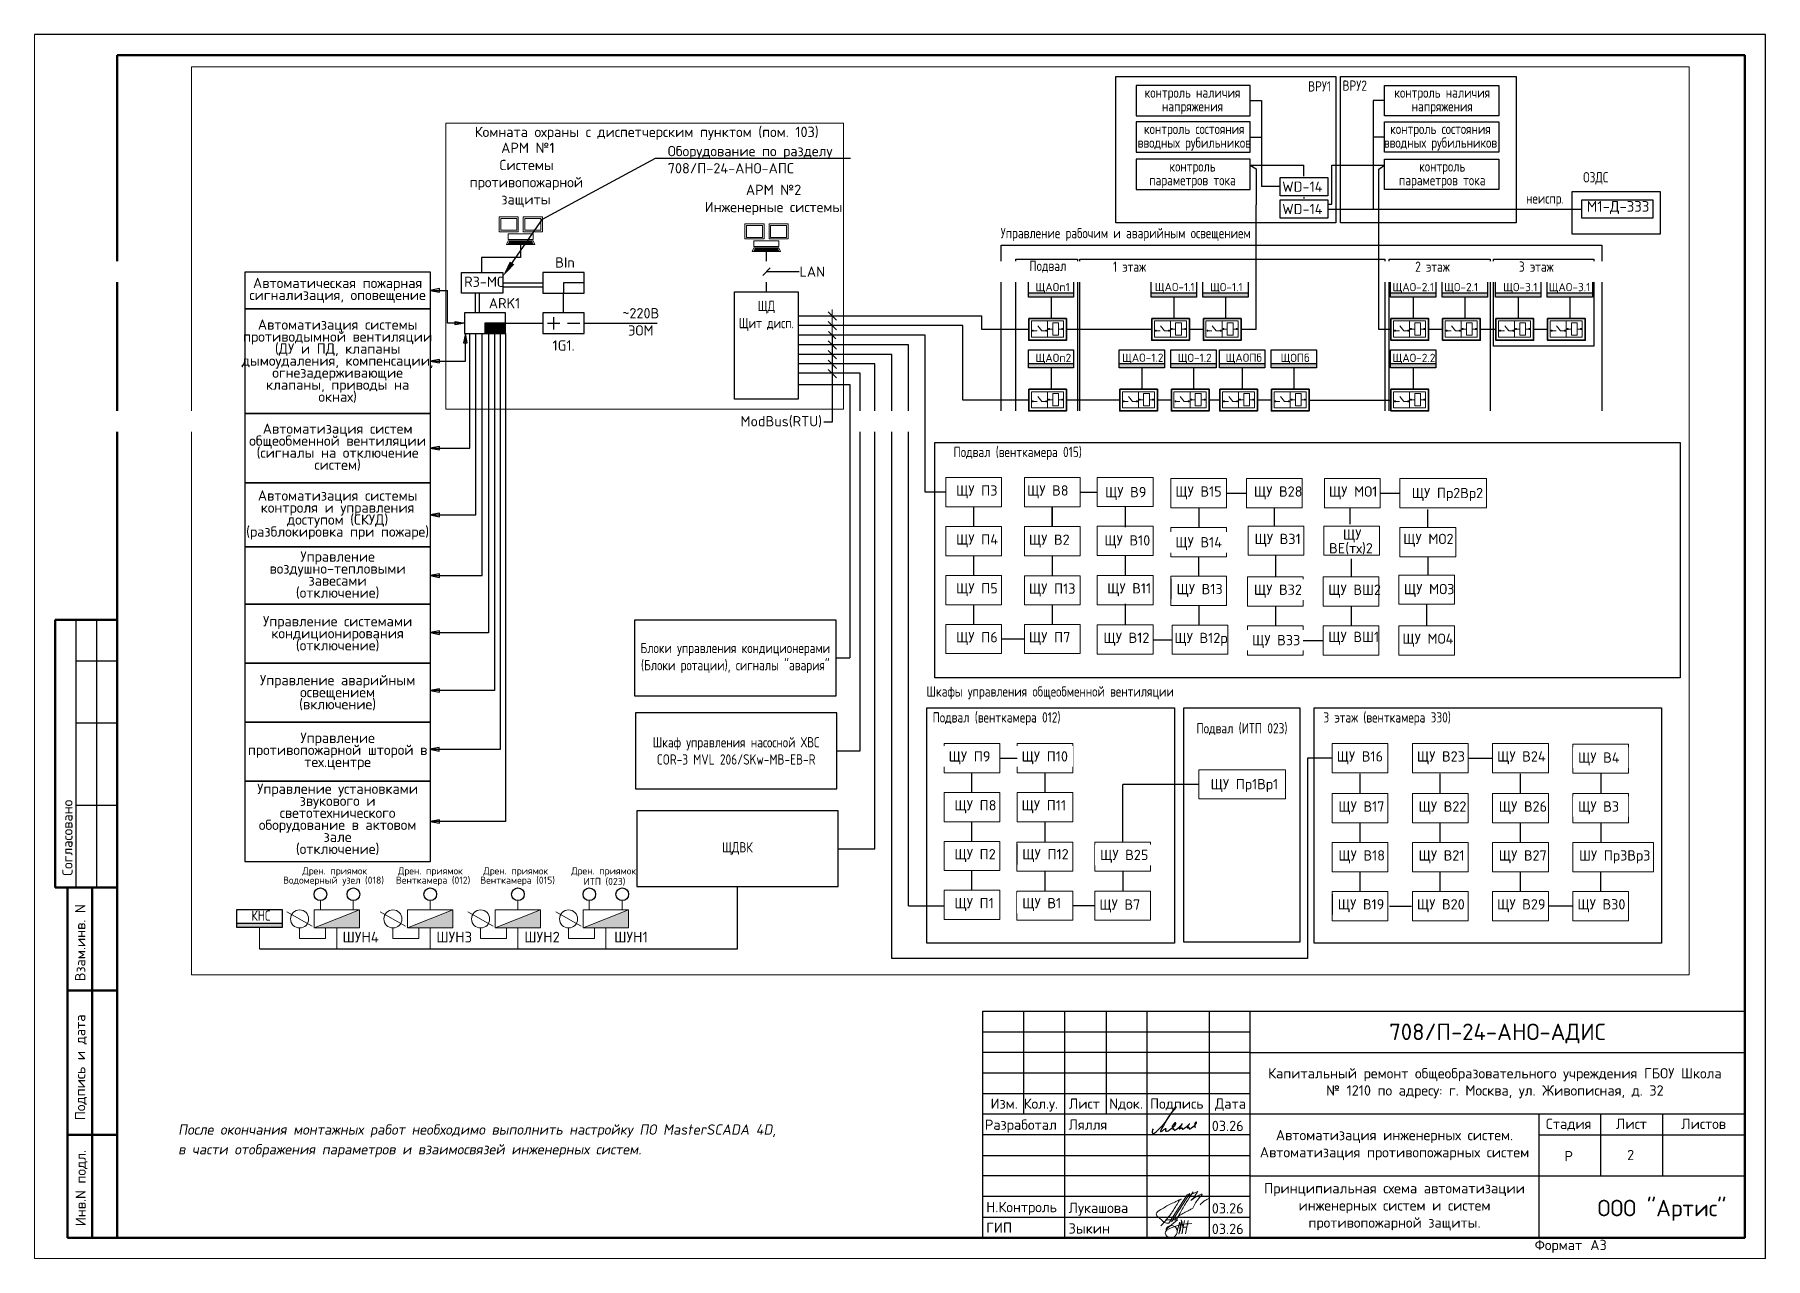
# Paper-space layout '1 (2)' of a CAD drawing. Header units: millimetres. Extents: x -2545 to -2125, y 883 to 1180.
# The model-space entities are those that its viewports show. They can reach past a viewport. Long polylines and large blocks are cut down to what shows.
import ezdxf
from ezdxf import colors
from ezdxf.entities.mleader import LeaderData, LeaderLine
from ezdxf.enums import TextEntityAlignment as Align
from ezdxf.math import Vec2, Vec3

# ---------------------------------------------------------------- set-up
doc = ezdxf.new("R2010")
doc.units = ezdxf.units.MM
doc.set_wipeout_variables(frame=1)
for name, pattern in [('ACAD_ISO02W100', [15, 12, -3]), ('GOST2.303 4', [7, 5, -2, 0]), ('штрихпунктирная', [1, 0.5, -0.25, 0, -0.25])]:
    doc.linetypes.add(name, pattern=pattern)
for name, color, linetype, lineweight in [('00_АВК', 250, 'Continuous', 50), ('_SCUD_SH-TEXT', 7, 'Continuous', 9), ('_SOT_SH-OBORUD', 5, 'Continuous', 18), ('RC-Выноски', 7, 'Continuous', 0), ('RC-Источники_электропитания', 7, 'Continuous', 30), ('RC-Приборы_управления_и_блоки_индикации', 1, 'Continuous', 30), ('RC-Прочее_оборудование', 1, 'Continuous', 30), ('АР_текст', 250, 'Continuous', 40), ('лс', 5, 'Continuous', 30), ('Основная сплош', 7, 'Continuous', 30), ('Примечания', 7, 'Continuous', 25), ('Текст', 7, 'Continuous', 30)]:
    doc.layers.add(name, color=color, linetype=linetype, lineweight=lineweight)
for name, color, linetype in [('PDF _0', 7, 'Continuous'), ('PDF _Текст', 7, 'Continuous'), ('PDF _ЭОМ_Текст', 7, 'Continuous'), ('RC-Таблицы', 7, 'Continuous'), ('TEXT1', 7, 'Continuous'), ('Основная', 7, 'Continuous'), ('СОТ', 7, 'Continuous')]:
    doc.layers.add(name, color=color, linetype=linetype)
doc.layers.add('PDF _АК RS-485', color=30, linetype='Continuous', true_color=0xff7f00)
doc.layers.add('PDF _ВК К1 подвал над олом', color=7, linetype='Continuous', true_color=0x00b800)
doc.layers.add('ОФ_подписи', color=5, linetype='Continuous', lineweight=13, true_color=0x0000ff)
doc.layers.add('Подписи', color=5, linetype='Continuous', lineweight=18, true_color=0x0000ff)
doc.styles.add('ICOCPEUR', font='isocpeur.ttf', dxfattribs={"height": 250})
doc.styles.add('PDF ISOCPEUR', font='isocpeur.ttf')
doc.styles.add('RubezhCAD', font='isocpeur.ttf')
doc.styles.get("Standard").update_dxf_attribs({"font": 'arial.ttf'})
doc.styles.add('TIMES', font='times.ttf')
doc.styles.add('XREF1$0$Standard', font='isocpeur.ttf')
doc.styles.add('КИТ 250', font='isocpeur.ttf', dxfattribs={"oblique": 14, "height": 500})

psp = doc.layouts.new('1 (2)')

msp = doc.modelspace()

# ---------------------------------------------------------------- texts
at = {"layer": '00_АВК', "color": 0, "lineweight": 20, "style": 'КИТ 250', "oblique": 10}
for s, p in [('После окончания монтажных работ необходимо выполнить настройку ПО MasterSCADA 4D,', (-68864, 29582)), ('в части отображения параметров и взаимосвязей инженерных систем. ', (-68864, 29101.4))]:
    msp.add_text(s, height=250, dxfattribs=at).set_placement(p)
at = {"layer": '_SCUD_SH-TEXT', "ltscale": 0.5, "transparency": 33554687, "insert": (-57494, 53884.7), "char_height": 250, "width": 28552.341, "attachment_point": 5, "style": 'ICOCPEUR'}
msp.add_mtext('Комната охраны с диспетчерским пунктом (пом. 103)', dxfattribs=at)
at = {"layer": '_SCUD_SH-TEXT', "ltscale": 0.5, "transparency": 33554687, "char_height": 250, "width": 4491.981, "attachment_point": 5, "line_spacing_factor": 0.7, "style": 'RubezhCAD'}
for s, insert in [('Автоматизация системы\\Pконтроля и управления доступом (СКУД)\\P(разблокировка при пожаре)', (-64994.3, 44622)), ('Управление воздушно-тепловыми завесами\\P(отключение)', (-64994.3, 43163.2)), ('Управление системами кондиционирования\\P(отключение)', (-64994.3, 41739.2)), ('Управление аварийным освещением\\P(включение)', (-64994.3, 40309.6)), ('Управление противопожарной шторой в тех.центре', (-64994.3, 38887.6)), ('Управление установками звукового и светотехнического оборудование в актовом зале\\P(отключение)', (-64994.3, 37235.9))]:
    msp.add_mtext(s, dxfattribs=dict(at, insert=insert))
at = {"layer": 'PDF _Текст', "color": 0, "attachment_point": 7, "style": 'XREF1$0$Standard'}
for s, insert, char_height in [('М1-Д-333', (-34681.9, 51927.5), 259.2), ('ЩАОп1', (-48058.6, 49996.9), 200), ('ЩАО-1.1', (-45166.6, 50000.3), 200), ('ЩО-1.1', (-43823.6, 49996.9), 200), ('ЩАО-2.1', (-39396.5, 49996.9), 200), ('ЩО-2.1', (-38143.4, 49996.9), 200), ('ЩО-3.1', (-36710.2, 49996.9), 200), ('ЩАО-3.1', (-35607.4, 49996.9), 200), ('ЩАО-1.2', (-45960.3, 48283.6), 200), ('ЩО-1.2', (-44609, 48280.2), 200), ('ЩАОПб', (-43447.2, 48283.6), 200), ('ЩОПб', (-42112.6, 48280.2), 200)]:
    msp.add_mtext(s, dxfattribs=dict(at, insert=insert, char_height=char_height))
at = {"layer": 'PDF _Текст', "attachment_point": 9, "style": 'XREF1$0$Standard'}
for s, insert, char_height in [('Водомерный узел (018)', (-63869.2, 35626.4), 171.071), ('Дрен. приямок', (-64276.7, 35852.6), 171.071), ('Венткамера (012)', (-61775.6, 35626.4), 171.071), ('Дрен. приямок', (-61955.2, 35852.6), 171.071), ('Венткамера (015)', (-59721, 35626.4), 171.071), ('Дрен. приямок', (-59884.4, 35852.6), 171.071), ('Дрен. приямок', (-57750.4, 35852.6), 171.071), ('ИТП (023)', (-58011.6, 35626.4), 171.07), ('ШУН4', (-63993, 34247.1), 259.2), ('ШУН3', (-61729, 34247.1), 259.2), ('ШУН2', (-59600.7, 34247.1), 259.2), ('ШУН1', (-57466.6, 34247.1), 259.2)]:
    msp.add_mtext(s, dxfattribs=dict(at, insert=insert, char_height=char_height))
at = {"layer": 'PDF _Текст', "insert": (-67087.4, 34771.9), "char_height": 250, "width": 702.153, "attachment_point": 7, "style": 'XREF1$0$Standard'}
msp.add_mtext('{\\W0.8;КНС}', dxfattribs=at)
at = {"layer": 'TEXT1', "color": 0, "transparency": 33554687, "insert": (-61325.9, 49759.9), "char_height": 250, "width": 4986.695, "attachment_point": 4, "style": 'RubezhCAD'}
msp.add_mtext('ARK1', dxfattribs=at)
at = {"layer": 'TEXT1', "char_height": 250, "width": 7000, "attachment_point": 5}
for s, insert, style in [('{\\C0;2}', (-33617.1, 29089.3), 'ICOCPEUR'), ('Принципиальная схема автоматизации инженерных систем и систем\\Pпротивопожарной защиты.', (-39347.1, 27831.2), 'RubezhCAD')]:
    msp.add_mtext(s, dxfattribs=dict(at, insert=insert, style=style))
at = {"layer": 'Примечания', "lineweight": 25, "ltscale": 100, "char_height": 250, "width": 3742.61, "attachment_point": 1, "style": 'ICOCPEUR'}
for s, insert in [('\\pi1283.80497;АРМ №1\\P\\pi1246.30497;Системы \\P\\pi521.30497;противопожарной \\P\\pi1290.05497;защиты ', (-62310.4, 53656.6)), ('\\pi1258.80497;АРМ №2\\P\\pi258.80497;Инженерные системы', (-56346.2, 52636.8))]:
    msp.add_mtext(s, dxfattribs=dict(at, insert=insert))
at = {"layer": 'СОТ', "char_height": 250, "attachment_point": 5, "style": 'ICOCPEUR'}
for s, insert, width in [('{\\W0.8;ВРУ1}', (-41165.6, 55023.8), 4887.522), ('{\\W0.8;ВРУ2}', (-40312.5, 55041.2), 4887.522), ('{\\W0.8;ОЗДС}', (-34462.9, 52792.1), 4887.522), ('{\\W0.8;неиспр.}', (-35695.1, 52269.6), 4887.522), ('{\\W0.8;Управление рабочим и аварийным освещением}', (-45870.4, 51428.7), 6307.084), ('{\\W0.8;Подвал}', (-47760, 50647.9), 4887.522), ('{\\W0.8;1 этаж}', (-45778.9, 50647.9), 4887.522), ('{\\W0.8;2 этаж}', (-38426.9, 50647.9), 4887.522), ('{\\W0.8;3 этаж}', (-35909.1, 50647.9), 4887.522), ('{\\W0.8;ЩД\\PЩит дисп.}', (-54589.1, 49453.4), 1546.183), ('{\\W0.8;Подвал (венткамера 015)}', (-48491.3, 46116.5), 4887.522), ('{\\W0.8;Блоки управления кондиционерами\\P(Блоки ротации), сигналы "авария"}', (-55343.8, 41151.2), 4887.522), ('{\\W0.8;Шкафы управления общеобменной вентиляции}', (-47702.9, 40304.6), 7329.076), ('{\\W0.8;Подвал (венткамера 012)}', (-49004.6, 39675.7), 4887.522), ('{\\W0.8;Подвал (ИТП 023)}', (-43048.9, 39425.6), 4887.522), ('{\\W0.8;3 этаж (венткамера 330)}', (-39526.1, 39675.7), 4887.522), ('{\\W0.8;Шкаф управления насосной ХВС\\PCOR-3 MVL 206/SKw-MB-EB-R}', (-55323.7, 38896.5), 4887.522), ('{\\W0.8;ЩДВК}', (-55293, 36522.6), 4887.522)]:
    msp.add_mtext(s, dxfattribs=dict(at, insert=insert, width=width))
at = {"layer": 'СОТ', "char_height": 250, "width": 4887.522, "attachment_point": 5, "line_spacing_factor": 0.8, "style": 'ICOCPEUR'}
for s, insert in [('{\\W0.8;контроль наличия\\Pнапряжения}', (-44248.7, 54672.2)), ('{\\W0.8;контроль наличия\\Pнапряжения}', (-38189.3, 54672.2)), ('{\\W0.8;контроль состояния\\Pвводных рубильников}', (-44206.3, 53790.4)), ('{\\W0.8;контроль состояния\\Pвводных рубильников}', (-38231.7, 53790.4)), ('{\\W0.8;контроль\\Pпараметров тока}', (-44248.7, 52879.9)), ('{\\W0.8;контроль\\Pпараметров тока}', (-38189.3, 52879.9))]:
    msp.add_mtext(s, dxfattribs=dict(at, insert=insert))

# ---------------------------------------------------------------- blocks, each defined once
blk = doc.blocks.new('*U8')
at = {"lineweight": 50}
for p, q in [((5, 155), (20, 155)), ((5, 155), (5, 90)), ((5, 90), (20, 90)), ((8, 5), (8, 90)), ((14, 5), (14, 90)), ((8, 65), (20, 65)), ((8, 30), (20, 30)), ((8, 5), (20, 5))]:
    blk.add_line(p, q, dxfattribs=at)
for p, q in [((10, 155), (10, 90)), ((15, 155), (15, 90)), ((10, 145), (20, 145)), ((10, 130), (20, 130)), ((10, 110), (20, 110))]:
    blk.add_line(p, q)
blk.add_lwpolyline([(0, 0), (420, 0), (420, 297), (0, 297)], close=True)
blk.add_lwpolyline([(20, 292), (415, 292), (415, 5), (20, 5)], close=True, dxfattribs=at)
at = {"style": 'XREF1$0$Standard'}
for s, p in [('Согласовано', (7.95, 102.07)), ('Взам.инв. N', (11.07, 76.61)), ('Подпись и дата', (11.04, 46.36)), ('Инв.N подл.', (11.17, 17.07))]:
    blk.add_text(s, height=2.5, rotation=90, dxfattribs=at).set_placement(p, align=Align.MIDDLE_CENTER)
blk.add_text('Формат', height=2.5, dxfattribs=at).set_placement((364.02, 2))
blk.add_text('А3', height=2.5, dxfattribs=at).set_placement((381.51, 2), align=Align.RIGHT)
for tag, p in [('СОГЛАСОВАНО_ДАТА2', (14.37, 145.56)), ('СОГЛАСОВАНО_ДАТА3', (19.37, 145.56)), ('СОГЛАСОВАНО_ФАМИЛИЯ2', (14.37, 110.56)), ('СОГЛАСОВАНО_ФАМИЛИЯ3', (19.37, 110.56)), ('СОГЛАСОВАНО_ДОЛЖНОСТЬ2', (14.37, 90.56)), ('СОГЛАСОВАНО_ДОЛЖНОСТЬ3', (19.37, 90.56))]:
    blk.add_attdef(tag, p, '', height=2.5, rotation=90, dxfattribs=at)
for tag, p in [('ВЗАМ_ИНВ_НОМЕР', (19.37, 77.5)), ('ИНВ_N_ПОДЛ', (19.37, 17.5))]:
    blk.add_attdef(tag, text='', height=2.5, rotation=90, dxfattribs=at).set_placement(p, align=Align.CENTER)
blk.add_attdef('ИНВ_ДАТА', text='', height=2.5, rotation=90, dxfattribs=at).set_placement((19.37, 63.83), align=Align.RIGHT)
blk = doc.blocks.new('П_Зыкин')
at = {"layer": 'ОФ_подписи', "color": 152, "ltscale": 100, "true_color": 0x0061c2, "transparency": 33554687}
for p, q in [((142, 249), (62, -174)), ((102, 37), (218, 37)), ((258, 249), (178, -174))]:
    blk.add_line(p, q, dxfattribs=at)
blk.add_lwpolyline([(-462, 273), (-74, 273), (-446, -30)], dxfattribs=at)
for centre, radius, start, end in [((-271, -94), 186, 314.2393, 159.9348), ((345, -1372), 1523, 88.8758, 117.8788), ((1109, -252), 1204, 158.7593, 174.231), ((-1024, 224), 1068, 337.8144, 2.8859), ((-849, 72), 852, 342.8308, 7.4815), ((-9, 182), 4.48, 8.9691, 155.6551), ((-643, 22), 732, 344.4555, 20.462), ((-318, -169), 151, 108.7568, 173.4251), ((-287, -115), 185, 191.5358, 322.3512)]:
    blk.add_arc(centre, radius, start, end, dxfattribs=at)
blk = doc.blocks.new('П_Лукашова')
at = {"layer": 'ОФ_подписи', "color": 152, "true_color": 0x0061c2}
for p, q in [((221, 339), (-221, -339)), ((286, 371), (-156, -307)), ((283, 370), (218, 338))]:
    blk.add_line(p, q, dxfattribs=at)
for points in [[(221, 301), (344, 360), (434, 401), (475, 416), (464, 395), (420, 336), (342, 232), (310, 203), (337, 221), (420, 283), (490, 322), (558, 352), (576, 358), (491, 240), (403, 113), (374, 49), (360, 20)], [(-221, -339), (-276, -344), (-368, -289), (-446, -221), (-505, -166), (-522, -116), (-412, -16), (-295, 56), (-173, 120), (-49, 179), (33, 216), (87, 237), (52, 221), (11, 167), (-59, 51), (-126, -52), (-177, -132), (-256, -231), (-409, -409)], [(360, 20), (294, -18), (203, -65), (91, -124), (-73, -248)], [(366, 415), (236, 213), (85, -37), (-50, -300)], [(530, 102), (646, 199), (748, 254)]]:
    blk.add_spline(points, degree=3, dxfattribs=at)
blk = doc.blocks.new('A$C11203D1A')
at = {"layer": 'Подписи', "lineweight": 25}
blk.add_lwpolyline([(0.24, 1.11), (0.09, 0.86), (0, 0.47), (0.01, 0.27), (0.06, 0.09), (0.17, 0.01), (0.33, 0), (0.53, 0.07), (0.73, 0.22), (0.94, 0.41), (1.81, 1.26), (2.64, 2.1), (3.19, 2.76), (3.8, 3.63), (4.42, 4.6), (5, 5.4), (5.39, 5.96), (5.72, 6.46), (5.82, 6.46), (5.73, 6.31), (4.71, 5.11), (3.82, 3.76), (2.71, 1.9), (2.36, 1.31), (2.15, 0.93), (2.05, 0.72), (2.04, 0.6), (2.04, 0.49), (2.07, 0.44), (2.13, 0.41), (2.22, 0.43), (2.34, 0.53), (2.48, 0.65), (2.83, 0.93), (3.1, 1.12), (3.23, 1.19), (3.28, 1.19), (3.29, 1.16), (3.26, 1.06), (3.23, 0.9), (3.22, 0.77), (3.24, 0.65), (3.26, 0.58), (3.34, 0.52), (3.42, 0.48), (3.54, 0.51), (3.66, 0.56), (3.92, 0.66), (4.17, 0.85), (4.57, 1.16), (4.82, 1.36), (5, 1.53), (5.18, 1.68), (5.48, 1.96), (5.64, 2.15), (5.74, 2.33), (5.75, 2.44), (5.75, 2.53), (5.69, 2.57), (5.6, 2.58), (5.49, 2.54), (5.33, 2.4), (5.12, 2.18), (4.99, 1.99), (4.9, 1.86), (4.85, 1.74), (4.87, 1.66), (4.92, 1.62), (5.03, 1.65), (5.11, 1.72), (5.21, 1.79), (5.24, 1.81), (5.28, 1.82), (5.31, 1.82), (5.32, 1.79), (5.26, 1.69), (5.19, 1.61), (5.11, 1.47), (5.03, 1.34), (4.98, 1.25), (4.97, 1.17), (4.97, 1.09), (5.01, 1.05), (5.05, 1.06), (5.1, 1.11), (5.14, 1.13), (5.2, 1.13), (5.23, 1.07), (5.27, 0.94), (5.32, 0.85), (5.35, 0.8), (5.43, 0.77), (5.52, 0.78), (5.61, 0.84), (5.88, 1), (6.13, 1.19), (6.42, 1.46), (6.68, 1.7), (6.94, 1.94), (7.06, 2.08), (7.22, 2.28), (7.23, 2.3), (7.23, 2.31), (7.2, 2.31), (7.18, 2.28), (7.15, 2.24), (6.76, 1.63), (6.67, 1.45), (6.59, 1.3), (6.56, 1.22), (6.56, 1.16), (6.57, 1.11), (6.6, 1.08), (6.65, 1.1), (6.7, 1.13), (6.79, 1.19), (6.88, 1.26), (6.99, 1.31), (7.07, 1.35), (7.18, 1.36), (7.23, 1.33), (7.27, 1.28), (7.28, 1.18), (7.28, 1.12), (7.3, 1.08), (7.34, 1.04), (7.38, 1.02), (7.45, 1.01), (7.52, 1.04), (7.6, 1.09), (7.73, 1.19), (7.93, 1.34), (8.13, 1.48), (8.36, 1.7), (8.65, 1.95), (8.78, 2.07), (8.9, 2.16), (8.98, 2.23), (9.03, 2.27), (9.04, 2.29), (9.02, 2.3), (8.99, 2.29), (8.97, 2.25), (8.92, 2.16), (8.7, 1.81), (8.57, 1.61), (8.52, 1.53), (8.51, 1.43), (8.53, 1.37), (8.56, 1.33), (8.6, 1.33), (8.66, 1.35), (8.72, 1.39), (8.76, 1.41), (8.86, 1.4), (8.93, 1.37), (8.94, 1.31), (8.96, 1.22), (8.98, 1.14), (9.02, 1.1), (9.08, 1.07), (9.17, 1.1), (9.24, 1.14), (9.33, 1.2), (9.56, 1.37), (9.86, 1.59), (10.18, 1.87), (10.41, 2.09), (10.57, 2.29), (10.72, 2.51), (10.76, 2.62), (10.77, 2.7), (10.75, 2.75), (10.68, 2.79), (10.58, 2.76), (10.5, 2.69), (10.38, 2.54), (10.32, 2.41), (10.31, 2.25), (10.32, 2.09), (10.33, 1.85), (10.35, 1.7), (10.37, 1.58), (10.4, 1.47), (10.47, 1.37)], dxfattribs=at)
blk = doc.blocks.new('Штамп')
at = {"layer": 'Основная'}
for p, q in [((-18500, 5000), (-12000, 5000)), ((-12000, 4500), (-18500, 4500)), ((-18500, 4000), (-12000, 4000)), ((-12000, 2500), (-18500, 2500)), ((-18500, 2000), (-12000, 2000)), ((-12000, 1500), (-18500, 1500)), ((-12000, 1000), (-18500, 1000)), ((-18500, 500), (-12000, 500))]:
    blk.add_line(p, q, dxfattribs=at)
at = {"layer": 'Основная сплош'}
for p, q in [((-18500, 5500), (0, 5500)), ((-18500, 5500), (-18500, 0)), ((-17500, 5500), (-17500, 3000)), ((-16500, 0), (-16500, 5500)), ((-15500, 5500), (-15500, 3000)), ((-14500, 0), (-14500, 5500)), ((-13000, 5500), (-13000, 0)), ((-12000, 0), (-12000, 5500)), ((-12000, 4500), (0, 4500)), ((-18500, 3500), (-12000, 3500)), ((0, 3000), (-18500, 3000)), ((-5000, 3000), (-5000, 0)), ((-3500, 3000), (-3500, 1500)), ((-2000, 3000), (-2000, 1500)), ((-5000, 2500), (0, 2500)), ((-12000, 1500), (0, 1500))]:
    blk.add_line(p, q, dxfattribs=at)
at = {"transparency": 33554687, "xscale": 100, "yscale": 100, "zscale": 100}
blk.add_blockref('A$C11203D1A', (-14379, 2533), dxfattribs=at)
at = {"layer": 'ОФ_подписи', "color": 5}
for name, p, xscale, yscale, zscale in [('П_Лукашова', (-13755, 700), 1.010226427429054, 1.010226427429054, 1.010226427429054), ('П_Зыкин', (-13706, 228), 0.7621923841183493, 0.7621923841183493, 0.7621923841183493)]:
    blk.add_blockref(name, p, dxfattribs=dict(at, xscale=xscale, yscale=yscale, zscale=zscale))
at = {"transparency": 33554687, "insert": (-8500, 2250), "char_height": 250, "width": 7000, "attachment_point": 5, "style": 'PDF ISOCPEUR'}
blk.add_mtext('Автоматизация инженерных систем. Автоматизация противопожарных систем', dxfattribs=at)
at = {"layer": 'АР_текст', "color": 7, "transparency": 33554687, "insert": (-2009, 668), "char_height": 400, "width": 7750, "attachment_point": 5, "style": 'RubezhCAD'}
blk.add_mtext('{\\C0;ООО "Артис"}', dxfattribs=at)
at = {"layer": 'Текст', "color": 0, "style": 'RubezhCAD'}
blk.add_text('708/П-24-АНО-АДИС', height=400, dxfattribs=at).set_placement((-6000, 4798), align=Align.CENTER)
at = {"layer": 'Текст', "linetype": 'Continuous', "style": 'RubezhCAD'}
for s, p in [('Изм.', (-18302, 3131)), ('Кол.у.', (-17500, 3131)), ('Лист', (-16402, 3131)), ('Nдок.', (-15424, 3131)), ('Подпись', (-14434, 3131)), ('Дата', (-12857, 3131))]:
    blk.add_text(s, height=250, dxfattribs=at).set_placement(p)
at = {"layer": 'Текст', "style": 'ICOCPEUR'}
for s, p in [('Разработал', (-18441, 2620)), ('Лялля', (-16408, 2622)), ('03.26', (-12934, 2590)), ('Н.Контроль', (-18407, 620)), ('Лукашова', (-16408, 602)), ('03.26', (-12934, 590)), ('ГИП', (-18407, 120)), ('Зыкин', (-16408, 102)), ('03.26', (-12934, 90))]:
    blk.add_text(s, height=250, dxfattribs=at).set_placement(p)
at = {"layer": 'Текст', "color": 7, "linetype": 'Continuous', "style": 'RubezhCAD'}
for s, p in [('Стадия', (-4273, 2640)), ('Лист', (-2750, 2640)), ('Листов', (-1000, 2640))]:
    blk.add_text(s, height=250, dxfattribs=at).set_placement(p, align=Align.CENTER)
at = {"layer": 'Текст', "color": 7, "style": 'RubezhCAD'}
blk.add_text('Р', height=250, dxfattribs=at).set_placement((-4273, 1857), align=Align.CENTER)
at = {"layer": 'Текст', "ltscale": 100, "insert": (-6063, 3750), "char_height": 250, "attachment_point": 5, "style": 'RubezhCAD'}
blk.add_mtext_dynamic_manual_height_columns('\\pi-3.125;Капитальный ремонт общеобразовательного учреждения ГБОУ Школа{\\H1.25x; }\\P№ 1210 по адресу: г. Москва, ул. Живописная, д. 32{\\H1.21604x; }\\P', width=11832.53, gutter_width=1250, heights=[1893], dxfattribs=at)
at = {"layer": 'Текст', "ltscale": 100, "style": 'RubezhCAD'}
blk.add_attdef('ЛИСТОВ', text='', height=250, dxfattribs=at).set_placement((-1000, 1857), align=Align.CENTER)
at = {"layer": 'Текст', "ltscale": 100, "style": 'TIMES'}
blk.add_attdef('НАЗВАНИЕ', text='', height=250, dxfattribs=at).set_placement((-8500, 750), align=Align.MIDDLE_CENTER)
blk = doc.blocks.new('A$C621463D6')
at = {"color": 18, "lineweight": 35, "true_color": 0x000000, "flags": 128}
blk.add_lwpolyline([(0, 525), (914, 525), (914, 0), (0, 0), (0, 525)], dxfattribs=at)
at = {"color": 18, "lineweight": 18, "true_color": 0x000000, "flags": 128}
for points in [[(64, 76), (453, 76), (453, 466), (64, 466), (64, 76)], [(453, 76), (842, 76), (842, 466), (453, 466), (453, 76)], [(110, 241), (110, 220), (89, 220), (89, 241), (110, 241)], [(207, 229), (110, 229)], [(216, 347), (313, 229), (411, 229)], [(432, 241), (432, 220), (411, 220), (411, 241), (432, 241)], [(500, 284), (500, 262), (478, 262), (478, 284), (500, 284)], [(580, 271), (500, 271)], [(720, 419), (720, 123), (580, 123), (580, 419), (720, 419)], [(800, 271), (720, 271)], [(821, 284), (821, 262), (800, 262), (800, 284), (821, 284)]]:
    blk.add_lwpolyline(points, dxfattribs=at)
blk = doc.blocks.new('PC 2 mon')
for p, q in [((-5.37, -4.25), (5.37, -4.25)), ((-5.21, -3.81), (5.21, -3.81)), ((-5.01, -3.37), (5.01, -3.37))]:
    blk.add_line(p, q)
for points in [[(-9.25, 7.35), (-1.01, 7.35), (-1.01, 0.9), (-9.25, 0.9)], [(-8.61, 6.7), (-1.66, 6.7), (-1.66, 1.54), (-8.61, 1.54)], [(-5.41, 0), (5.41, 0), (5.41, -2.42), (-5.41, -2.42)], [(1.13, 7.35), (9.37, 7.35), (9.37, 0.9), (1.13, 0.9)], [(1.77, 6.7), (8.72, 6.7), (8.72, 1.54), (1.77, 1.54)], [(-5.41, -2.97), (5.41, -2.97), (6.08, -4.57), (-6.08, -4.57)]]:
    blk.add_lwpolyline(points, close=True)
blk = doc.blocks.new('_Oblique')
at = {"color": 0, "linetype": 'ByBlock', "lineweight": -2}
blk.add_line((-0.5, -0.5), (0.5, 0.5), dxfattribs=at)
blk = doc.blocks.new('RC-UGO-IP12-03')
blk.add_wipeout([(-5, 2.5), (-5, -2.5), (5, -2.5), (5, 2.5)]).dxf.layer = 'RC-Источники_электропитания'
at = {"layer": 'RC-Источники_электропитания'}
blk.add_lwpolyline([(-5, -2.5), (5, -2.5), (5, 2.5), (-5, 2.5)], close=True, dxfattribs=at)
for points in [[(-3.94, 0), (-0.94, 0)], [(-2.37, -1.52), (-2.37, 1.48)], [(0.94, 0), (3.94, 0)]]:
    blk.add_lwpolyline(points, dxfattribs=at)
blk.add_attdef('PSTN', text='', height=2.5, dxfattribs=at).set_placement((6.11, 2.42), align=Align.BOTTOM_CENTER)
blk = doc.blocks.new('RC-UGO-BKI-01')
blk.add_wipeout([(5, -2.5), (5, 2.5), (-5, 2.5), (-5, -2.5)]).dxf.layer = 'RC-Приборы_управления_и_блоки_индикации'
blk.add_wipeout([(-5, -2.5), (-5, 2.5), (5, 2.5), (5, -2.5)]).dxf.layer = 'RC-Приборы_управления_и_блоки_индикации'
at = {"layer": 'RC-Приборы_управления_и_блоки_индикации'}
for p, q in [((5, 0), (0, 0)), ((0, 0), (0, -2.5))]:
    blk.add_line(p, q, dxfattribs=at)
blk.add_lwpolyline([(-5, -2.5), (5, -2.5), (5, 2.5), (-5, 2.5)], close=True, dxfattribs=at)
blk.add_attdef('PSTN', text='', height=2.5, dxfattribs=at).set_placement((6.29, 2.38), align=Align.BOTTOM_CENTER)
blk = doc.blocks.new('RC-UGO-PPK-01')
blk.add_wipeout([(5, -2.5), (5, 2.5), (-5, 2.5), (-5, -2.5)]).dxf.layer = 'RC-Приборы_управления_и_блоки_индикации'
blk.add_wipeout([(-5, -2.5), (-5, 2.5), (5, 2.5), (5, -2.5)]).dxf.layer = 'RC-Приборы_управления_и_блоки_индикации'
at = {"layer": 'RC-Приборы_управления_и_блоки_индикации'}
h = blk.add_hatch(color=256, dxfattribs=at)
h.dxf.hatch_style = 1
h.paths.add_polyline_path([(5, -2.5), (5, 0), (0, 0), (0, -2.5)])
blk.add_lwpolyline([(-5, -2.5), (5, -2.5), (5, 2.5), (-5, 2.5)], close=True, dxfattribs=at)
for points in [[(5, 0), (0, 0), (0, -2.5)], [(0, 0), (5, 0)]]:
    blk.add_lwpolyline(points, dxfattribs=at)
blk.add_attdef('PSTN', text='', height=1.5, dxfattribs=at).set_placement((5, 2.5), align=Align.BOTTOM_CENTER)

# ---------------------------------------------------------------- linework, layer by layer
at = {"color": 106, "linetype": 'Continuous', "lineweight": 30, "ltscale": 4}
for points in [[(-47682.3, 49906.7), (-47682.3, 49388.5)], [(-44699, 49906.7), (-44699, 49388.5)], [(-43445.9, 49906.7), (-43445.9, 49388.5)], [(-38893.5, 49906.7), (-38893.5, 49388.5)], [(-37640.4, 49906.7), (-37640.4, 49388.5)], [(-36346.6, 49906.7), (-36346.6, 49388.5)], [(-35093.5, 49906.7), (-35093.5, 49388.5)], [(-45476, 48190), (-45476, 47671.9)], [(-44222.9, 48190), (-44222.9, 47671.9)], [(-43046.4, 48190), (-43046.4, 47671.9)], [(-41793.3, 48190), (-41793.3, 47671.9)]]:
    msp.add_lwpolyline(points, dxfattribs=at)
at = {"lineweight": 30}
for points in [[(-67240.3, 45398.5), (-62748.3, 45398.5), (-62748.3, 43845.6), (-67240.3, 43845.6), (-67240.3, 45398.5)], [(-67240.3, 43845.6), (-62748.3, 43845.6), (-62748.3, 42453.9), (-67240.3, 42453.9), (-67240.3, 43845.6)], [(-67240.3, 42453.9), (-62748.3, 42453.9), (-62748.3, 41024.4), (-67240.3, 41024.4), (-67240.3, 42453.9)], [(-52900, 42072), (-57787.5, 42072), (-57787.5, 40230.4), (-52900, 40230.4), (-52900, 42072)], [(-67240.3, 41024.4), (-62748.3, 41024.4), (-62748.3, 39594.9), (-67240.3, 39594.9), (-67240.3, 41024.4)], [(-67240.3, 39594.9), (-62748.3, 39594.9), (-62748.3, 38165.4), (-67240.3, 38165.4), (-67240.3, 39594.9)], [(-52880, 39817.3), (-57767.5, 39817.3), (-57767.5, 37975.7), (-52880, 37975.7), (-52880, 39817.3)], [(-67240.3, 38165.4), (-62748.3, 38165.4), (-62748.3, 36202.9), (-67240.3, 36202.9), (-67240.3, 38165.4)], [(-52849.3, 37443.4), (-57736.8, 37443.4), (-57736.8, 35601.8), (-52849.3, 35601.8), (-52849.3, 37443.4)]]:
    msp.add_lwpolyline(points, dxfattribs=at)
at = {"layer": 'PDF _0', "color": 0, "transparency": 33554559}
msp.add_lwpolyline([(-34797.5, 52267.3), (-33077, 52267.3), (-33077, 51827), (-34797.5, 51827)], close=True, dxfattribs=at)
at = {"layer": 'PDF _0', "color": 0, "lineweight": 25}
for points in [[(-48231.6, 50346.9), (-47133, 50346.9), (-47133, 49906.7), (-48231.6, 49906.7)], [(-45248.3, 50346.9), (-44149.7, 50346.9), (-44149.7, 49906.7), (-45248.3, 49906.7)], [(-43995.2, 50346.9), (-42896.6, 50346.9), (-42896.6, 49906.7), (-43995.2, 49906.7)], [(-39442.8, 50346.9), (-38344.2, 50346.9), (-38344.2, 49906.7), (-39442.8, 49906.7)], [(-38189.7, 50346.9), (-37091.1, 50346.9), (-37091.1, 49906.7), (-38189.7, 49906.7)], [(-36895.9, 50346.9), (-35797.3, 50346.9), (-35797.3, 49906.7), (-36895.9, 49906.7)], [(-35642.7, 50346.9), (-34544.2, 50346.9), (-34544.2, 49906.7), (-35642.7, 49906.7)], [(-46025.3, 48630.3), (-44926.7, 48630.3), (-44926.7, 48190), (-46025.3, 48190)], [(-44772.2, 48630.3), (-43673.6, 48630.3), (-43673.6, 48190), (-44772.2, 48190)], [(-43595.7, 48630.3), (-42497.1, 48630.3), (-42497.1, 48190), (-43595.7, 48190)], [(-42342.6, 48630.3), (-41244, 48630.3), (-41244, 48190), (-42342.6, 48190)]]:
    msp.add_lwpolyline(points, close=True, dxfattribs=at)
for points in [[(-47133, 50006.1), (-48231.6, 50006.1)], [(-44149.7, 50006.1), (-45248.3, 50006.1)], [(-42896.6, 50006.1), (-43995.2, 50006.1)], [(-38344.2, 50006.1), (-39442.8, 50006.1)], [(-37091.1, 50006.1), (-38189.7, 50006.1)], [(-35797.3, 50006.1), (-36895.9, 50006.1)], [(-34544.2, 50006.1), (-35642.7, 50006.1)], [(-44926.7, 48289.5), (-46025.3, 48289.5)], [(-43673.6, 48289.5), (-44772.2, 48289.5)], [(-42497.1, 48289.5), (-43595.7, 48289.5)], [(-41244, 48289.5), (-42342.6, 48289.5)]]:
    msp.add_lwpolyline(points, dxfattribs=at)
at = {"layer": 'PDF _0', "lineweight": 25}
msp.add_lwpolyline([(-67441.9, 35048.5), (-66343.3, 35048.5), (-66343.3, 34608.2), (-67441.9, 34608.2)], close=True, dxfattribs=at)
msp.add_lwpolyline([(-66343.3, 34707.7), (-67441.9, 34707.7)], dxfattribs=at)
at = {"layer": 'PDF _0', "color": 0, "transparency": 33554559}
for points in [[(-47133, 50006.1), (-48231.6, 50006.1), (-47133, 49906.7)], [(-48231.6, 50006.1), (-47133, 49906.7), (-48231.6, 49906.7)], [(-44149.7, 50006.1), (-45248.3, 50006.1), (-44149.7, 49906.7)], [(-45248.3, 50006.1), (-44149.7, 49906.7), (-45248.3, 49906.7)], [(-42896.6, 50006.1), (-43995.2, 50006.1), (-42896.6, 49906.7)], [(-43995.2, 50006.1), (-42896.6, 49906.7), (-43995.2, 49906.7)], [(-38344.2, 50006.1), (-39442.8, 50006.1), (-38344.2, 49906.7)], [(-39442.8, 50006.1), (-38344.2, 49906.7), (-39442.8, 49906.7)], [(-37091.1, 50006.1), (-38189.7, 50006.1), (-37091.1, 49906.7)], [(-38189.7, 50006.1), (-37091.1, 49906.7), (-38189.7, 49906.7)], [(-35797.3, 50006.1), (-36895.9, 50006.1), (-35797.3, 49906.7)], [(-36895.9, 50006.1), (-35797.3, 49906.7), (-36895.9, 49906.7)], [(-34544.2, 50006.1), (-35642.7, 50006.1), (-34544.2, 49906.7)], [(-35642.7, 50006.1), (-34544.2, 49906.7), (-35642.7, 49906.7)], [(-44926.7, 48289.5), (-46025.3, 48289.5), (-44926.7, 48190)], [(-46025.3, 48289.5), (-44926.7, 48190), (-46025.3, 48190)], [(-43673.6, 48289.5), (-44772.2, 48289.5), (-43673.6, 48190)], [(-44772.2, 48289.5), (-43673.6, 48190), (-44772.2, 48190)], [(-42497.1, 48289.5), (-43595.7, 48289.5), (-42497.1, 48190)], [(-43595.7, 48289.5), (-42497.1, 48190), (-43595.7, 48190)], [(-41244, 48289.5), (-42342.6, 48289.5), (-41244, 48190)], [(-42342.6, 48289.5), (-41244, 48190), (-42342.6, 48190)]]:
    msp.add_solid(points, dxfattribs=at)
at = {"layer": 'PDF _0', "transparency": 33554559}
for points in [[(-66343.3, 34707.7), (-67441.9, 34707.7), (-66343.3, 34608.2)], [(-67441.9, 34707.7), (-66343.3, 34608.2), (-67441.9, 34608.2)]]:
    msp.add_solid(points, dxfattribs=at)
at = {"layer": 'PDF _АК RS-485', "color": 5, "lineweight": 30}
for p, q in [((-42848.8, 54677.6), (-42575.5, 54677.6)), ((-42575.5, 54677.6), (-42575.5, 52589.4)), ((-39589.2, 54677.6), (-39862.5, 54677.6)), ((-39862.5, 54677.6), (-39862.5, 52047.1)), ((-42848.8, 53794.4), (-42575.5, 53794.4)), ((-39589.2, 53794.4), (-39862.5, 53794.4)), ((-42125.7, 52589.4), (-42575.5, 52589.4)), ((-52900, 41151.2), (-52567.2, 41151.2))]:
    msp.add_line(p, q, dxfattribs=at)
at = {"layer": 'PDF _АК RS-485', "linetype": 'ByBlock', "lineweight": 30, "ltscale": 100}
for p, q in [((-42848.8, 53111.3), (-41546.5, 53111.3)), ((-42848.8, 53111.3), (-42706.1, 53024.3)), ((-42706.1, 53024.3), (-42706.1, 52478.5)), ((-41546.5, 52814.4), (-41546.5, 53111.3)), ((-40870.5, 53111.3), (-39589.2, 53111.3)), ((-40870.5, 52165.8), (-40870.5, 53111.3)), ((-39726, 53017), (-39589.2, 53111.3)), ((-42706.1, 52478.5), (-42706.1, 52150)), ((-41546.5, 52364.4), (-41546.5, 52272.1)), ((-40967.3, 52165.8), (-40870.5, 52165.8)), ((-53816, 49453.4), (-49360.7, 49453.4)), ((-49818.8, 49218.5), (-53816, 49218.5)), ((-50735, 48983.7), (-53816, 48983.7)), ((-51138.3, 48748.8), (-53816, 48748.8)), ((-51138.3, 35135.9), (-51138.3, 48748.8)), ((-42706.1, 49126.1), (-43071.3, 49126.1)), ((-39433.3, 49126.1), (-39726, 49126.1)), ((-51541.7, 48513.9), (-53816, 48513.9)), ((-51541.7, 33860.1), (-51541.7, 48513.9)), ((-51960.5, 48287.5), (-53816, 48287.5)), ((-52313.4, 38896.5), (-52313.4, 48061)), ((-51960.5, 36522.6), (-51960.5, 48287.5)), ((-47651.8, 44340.8), (-47651.8, 44818.5)), ((-40431.8, 44793.9), (-40431.8, 44352.1)), ((-42236.1, 42410.8), (-42236.1, 41933)), ((-52880, 38896.5), (-52313.4, 38896.5)), ((-41455.1, 38719.8), (-41455.1, 33860.1)), ((-52849.3, 36522.6), (-51960.5, 36522.6)), ((-45941.3, 35973.4), (-45941.3, 35495.7)), ((-39507.1, 35129.6), (-38912.8, 35129.6)), ((-41455.1, 33860.1), (-51541.7, 33860.1))]:
    msp.add_line(p, q, dxfattribs=at)
for points in [[(-47307.6, 49134.5), (-45238.8, 49134.5)], [(-44324.4, 49134.5), (-43985.7, 49134.5)], [(-38518.8, 49134.5), (-38180.2, 49134.5)], [(-37265.7, 49134.5), (-36886.3, 49134.5)], [(-35971.9, 49134.5), (-35633.2, 49134.5)], [(-45101.4, 47417.9), (-44762.7, 47417.9)], [(-43848.3, 47417.9), (-43586.2, 47417.9)], [(-42671.8, 47417.9), (-42333.1, 47417.9)]]:
    msp.add_lwpolyline(points, dxfattribs=at)
at = {"layer": 'PDF _АК RS-485', "color": 5, "lineweight": 30}
msp.add_lwpolyline([(-66892.6, 34093.4), (-66892.6, 34093.4), (-55293, 34093.4), (-55293, 35601.8)], dxfattribs=at)
at = {"layer": 'PDF _ВК К1 подвал над олом', "lineweight": 30}
for centre in [(-65412.4, 35417.9), (-64612.2, 35417.9), (-62747.3, 35417.9), (-60619, 35417.9), (-58886, 35417.9), (-58085.9, 35417.9)]:
    msp.add_circle(centre, 153.5, dxfattribs=at)
at = {"layer": 'PDF _ЭОМ_Текст', "lineweight": 20}
for points in [[(-65609.2, 34645.8), (-66223, 34988.7)], [(-64463, 35040), (-64463, 34599.7), (-65561.6, 34599.7), (-65561.6, 35040), (-64463, 35040), (-65561.6, 34599.7)], [(-65413.4, 35262.3), (-65413.4, 35040)], [(-64613.3, 35262.3), (-64613.3, 35040)], [(-63345.2, 34645.8), (-63959.1, 34988.7)], [(-62199.1, 35040), (-62199.1, 34599.7), (-63297.6, 34599.7), (-63297.6, 35040), (-62199.1, 35040), (-63297.6, 34599.7)], [(-62748.3, 35262.3), (-62748.3, 35040)], [(-61216.9, 34645.8), (-61830.7, 34988.7)], [(-60070.7, 35040), (-60070.7, 34599.7), (-61169.3, 34599.7), (-61169.3, 35040), (-60070.7, 35040), (-61169.3, 34599.7)], [(-60620, 35262.3), (-60620, 35040)], [(-59082.8, 34645.8), (-59696.7, 34988.7)], [(-57936.6, 35040), (-57936.6, 34599.7), (-59035.2, 34599.7), (-59035.2, 35040), (-57936.6, 35040), (-59035.2, 34599.7)], [(-58887.1, 35262.3), (-58887.1, 35040)], [(-58086.9, 35262.3), (-58086.9, 35040)]]:
    msp.add_lwpolyline(points, dxfattribs=at)
for centre in [(-65916.1, 34817.2), (-63652.2, 34817.2), (-61523.8, 34817.2), (-59389.7, 34817.2)]:
    msp.add_circle(centre, 219.1, dxfattribs=at)
at = {"layer": 'PDF _ЭОМ_Текст', "transparency": 33554559}
for points in [[(-64463, 35040), (-65561.6, 34599.7), (-64463, 34599.7)], [(-62199.1, 35040), (-63297.6, 34599.7), (-62199.1, 34599.7)], [(-60070.7, 35040), (-61169.3, 34599.7), (-60070.7, 34599.7)], [(-57936.6, 35040), (-59035.2, 34599.7), (-57936.6, 34599.7)]]:
    msp.add_solid(points, dxfattribs=at)
at = {"layer": 'RC-Выноски', "ltscale": 100}
msp.add_line((-52888.5, 49352), (-53090.4, 49554.8), dxfattribs=at)
at = {"layer": 'RC-Прочее_оборудование', "color": 0, "lineweight": 25, "ltscale": 50}
for points in [[(-46107.4, 55265.4), (-40767.8, 55265.4), (-40767.8, 51712.3), (-46107.4, 51712.3)], [(-42848.8, 55046.2), (-45619.4, 55046.2), (-45619.4, 54309.1), (-42848.8, 54309.1)], [(-40660.7, 55265.4), (-36397.8, 55265.4), (-36397.8, 51712.3), (-40660.7, 51712.3)], [(-39589.2, 55046.2), (-36818.6, 55046.2), (-36818.6, 54309.1), (-39589.2, 54309.1)], [(-42848.8, 54162.9), (-45619.4, 54162.9), (-45619.4, 53425.8), (-42848.8, 53425.8)], [(-39589.2, 54162.9), (-36818.6, 54162.9), (-36818.6, 53425.8), (-39589.2, 53425.8)], [(-42848.8, 53253.9), (-45619.4, 53253.9), (-45619.4, 52516.8), (-42848.8, 52516.8)], [(-39589.2, 53253.9), (-36818.6, 53253.9), (-36818.6, 52516.8), (-39589.2, 52516.8)], [(-35032.6, 52474.9), (-32897, 52474.9), (-32897, 51434.7), (-35032.6, 51434.7)], [(-34797.5, 52267.3), (-33077, 52267.3), (-33077, 51827), (-34797.5, 51827)], [(-48890.9, 51167.6), (-34318.7, 51167.6), (-34318.7, 46748.8), (-48890.9, 46748.8)]]:
    msp.add_lwpolyline(points, close=True, dxfattribs=at)
at = {"layer": 'RC-Прочее_оборудование', "color": 0, "linetype": 'ACAD_ISO02W100', "lineweight": 25, "ltscale": 50}
for points in [[(-48539.5, 50832.8), (-47038.7, 50832.8), (-47038.7, 46935.9), (-48539.5, 46935.9)], [(-46986, 50832.8), (-39579.6, 50832.8), (-39579.6, 46931.1), (-46986, 46931.1)], [(-39478.9, 50832.8), (-37026.8, 50832.8), (-37026.8, 46933.6), (-39478.9, 46933.6)], [(-36943.8, 50832.8), (-34508.4, 50832.8), (-34508.4, 48714.9), (-36943.8, 48714.9)], [(-50499.9, 46380.2), (-32412.9, 46380.2), (-32412.9, 40670.4), (-50499.9, 40670.4)]]:
    msp.add_lwpolyline(points, close=True, dxfattribs=at)
at = {"layer": 'лс'}
msp.add_line((-40967.3, 52047.1), (-34797.5, 52047.1), dxfattribs=at)
at = {"layer": 'лс', "color": 0}
for p, q in [((-62748.3, 46243), (-61786.6, 46243)), ((-61786.6, 46424.4), (-61786.6, 46424.4)), ((-62748.3, 44622), (-61636.6, 44622)), ((-62748.3, 43148.9), (-61486.6, 43148.9)), ((-61336.6, 41765), (-62744, 41765)), ((-61186.6, 40362.2), (-62744, 40362.2)), ((-61046.3, 38933.5), (-62748.3, 38933.5)), ((-60918.5, 37183.3), (-62744, 37183.3))]:
    msp.add_line(p, q, dxfattribs=at)
at = {"layer": 'лс', "lineweight": 9}
for p, q in [((-65916.1, 34598.1), (-65916.1, 34345.8)), ((-65288.2, 34345.8), (-65288.2, 34599.7)), ((-63652.2, 34598.1), (-63652.2, 34345.8)), ((-63024.2, 34345.8), (-63024.2, 34599.7)), ((-61523.8, 34598.1), (-61523.8, 34345.8)), ((-60895.9, 34345.8), (-60895.9, 34599.7)), ((-59389.7, 34598.1), (-59389.7, 34345.8)), ((-58761.8, 34345.8), (-58761.8, 34599.7)), ((-65916.1, 34345.8), (-65288.2, 34345.8)), ((-63652.2, 34345.8), (-63024.2, 34345.8)), ((-61523.8, 34345.8), (-60895.9, 34345.8)), ((-59389.7, 34345.8), (-58761.8, 34345.8))]:
    msp.add_line(p, q, dxfattribs=at)
at = {"layer": 'лс', "color": 4}
for points in [[(-54589.1, 50039.4), (-54589.1, 51014.7)], [(-61653.4, 50007), (-61653.4, 49526.2)], [(-61553.4, 49526.2), (-61553.4, 50007)]]:
    msp.add_lwpolyline(points, dxfattribs=at)
at = {"layer": 'лс', "color": 1}
msp.add_lwpolyline([(-59511.1, 49526.2), (-59511.1, 50007)], dxfattribs=at)
at = {"layer": 'лс', "color": 0}
for points in [[(-62748.3, 46243), (-62521.7, 46200.4), (-62521.7, 46284), (-62748.3, 46243)], [(-62748.3, 44622), (-62521.7, 44579.4), (-62521.7, 44663), (-62748.3, 44622)], [(-62748.3, 43149.7), (-62521.7, 43107.1), (-62521.7, 43190.7), (-62748.3, 43149.7)], [(-62748.3, 41765.8), (-62521.7, 41723.2), (-62521.7, 41806.8), (-62748.3, 41765.8)], [(-62748.3, 40363), (-62521.7, 40320.4), (-62521.7, 40404), (-62748.3, 40363)], [(-62752.7, 38934.3), (-62526.1, 38891.7), (-62526.1, 38975.3), (-62752.7, 38934.3)], [(-62748.3, 37184.2), (-62521.7, 37141.5), (-62521.7, 37225.1), (-62748.3, 37184.2)]]:
    msp.add_lwpolyline(points, dxfattribs=at)
at = {"layer": 'лс', "color": 7, "lineweight": 9}
for points in [[(-44775.5, 44316.3), (-43422.6, 44316.3), (-43422.6, 43606.9), (-44775.5, 43606.9)], [(-42912.6, 43120.2), (-41559.7, 43120.2), (-41559.7, 42410.8), (-42912.6, 42410.8)], [(-42912.6, 41931.3), (-41559.7, 41931.3), (-41559.7, 41221.9), (-42912.6, 41221.9)], [(-50276.8, 39074.5), (-48923.9, 39074.5), (-48923.9, 38365.1), (-50276.8, 38365.1)], [(-48506.8, 39074.5), (-47154, 39074.5), (-47154, 38365.1), (-48506.8, 38365.1)], [(-35018.5, 39063.1), (-33665.6, 39063.1), (-33665.6, 38353.7), (-35018.5, 38353.7)], [(-35018.5, 37858.4), (-33665.6, 37858.4), (-33665.6, 37149), (-35018.5, 37149)], [(-46617.8, 36682.7), (-45264.9, 36682.7), (-45264.9, 35973.4), (-46617.8, 35973.4)], [(-48508.6, 35495.7), (-47155.7, 35495.7), (-47155.7, 34786.3), (-48508.6, 34786.3)]]:
    msp.add_lwpolyline(points, close=True, dxfattribs=at)
at = {"layer": 'лс', "lineweight": 9}
for points in [[(-66892.6, 34608.2), (-66892.6, 34093.4)], [(-65011.2, 34608.2), (-65011.2, 34093.4)], [(-62747.3, 34608.2), (-62747.3, 34093.4)], [(-60619, 34608.2), (-60619, 34093.4)], [(-58484.9, 34608.2), (-58484.9, 34093.4)]]:
    msp.add_lwpolyline(points, dxfattribs=at)

# ---------------------------------------------------------------- block references
at = {"color": 7, "xscale": 100, "yscale": 100, "zscale": 100}
msp.add_blockref('*U8', (-72347.1, 26579.5), dxfattribs=at)
at = {"layer": '_SOT_SH-OBORUD', "lineweight": 13, "xscale": 56.25, "yscale": 56.25, "zscale": 56.25}
for p in [(-60553.3, 51443.9), (-54589.1, 51272)]:
    msp.add_blockref('PC 2 mon', p, dxfattribs=at)
at = {"layer": 'Основная'}
msp.add_blockref('Штамп', (-30847.1, 27079.5), dxfattribs=at)

msp.set_redraw_order([(e.dxf.handle, doc.entitydb.next_handle()) for e in msp.query("TEXT MTEXT ATTDEF DIMENSION ARC_DIMENSION")])  # texts and dimensions are drawn at this point

# ---------------------------------------------------------------- next in the draw order: texts
at = {"layer": 'RC-Выноски', "ltscale": 100, "insert": (-40710.5, 37671.6), "char_height": 250, "attachment_point": 1, "style": 'RubezhCAD', "bg_fill": 2}
msp.add_mtext('ЩУ В17', dxfattribs=at)

# ---------------------------------------------------------------- next in the draw order: leaders
at = {"layer": 'RC-Выноски', "ltscale": 100}
ml = msp.add_multileader_mtext('Standard', dxfattribs=at)
ml.set_content('LAN', color=256, style='RubezhCAD')
ml.set_leader_properties()
ml.set_arrow_properties(name='OBLIQUE')
ml.build(insert=Vec2(0, 0))
ml.multileader.update_dxf_attribs({"has_text_frame": 1, "text_right_attachment_type": 2, "dogleg_length": 2, "arrow_head_size": 180, "scale": 100})
ctx = ml.context
ctx.base_point, ctx.scale, ctx.char_height, ctx.arrow_head_size, ctx.landing_gap_size, ctx.plane_origin = Vec3(-53798, 50527.1), 100, 250, 180, 100, Vec3(-631498.1, -58341.9)
ctx.right_attachment, ctx.text_align_type = 2, 1
notes = []
notes.append((ctx, [(0, (1, 1, 0), (-53998, 50527.1), (1, 0), 200, [(0, [(-54589.1, 50527.1)], 0, [])])]))
ctx.mtext.insert, ctx.mtext.width, ctx.mtext.alignment, ctx.mtext.flow_direction = Vec3(-53478, 50652.1), 436.094, 2, 5
ctx.mtext.has_bg_fill, ctx.mtext.bg_color, ctx.mtext.bg_scale_factor, ctx.mtext.bg_transparency, ctx.mtext.use_window_bg_color = 1, -1027028792, 1.5, 0, 1
for ctx, leaders in notes:
    for number, flags, end, landing, length, lines in leaders:
        leader = LeaderData()
        leader.index, (leader.has_last_leader_line, leader.has_dogleg_vector, leader.attachment_direction) = number, flags
        leader.last_leader_point, leader.dogleg_vector, leader.dogleg_length = Vec3(end), Vec3(landing), length
        for number, points, colour, breaks in lines:
            line = LeaderLine()
            line.index, line.vertices, line.color, line.breaks = number, Vec3.list(points), colors.encode_raw_color(colour), breaks
            leader.lines.append(line)
        ctx.leaders.append(leader)

# ---------------------------------------------------------------- next in the draw order: linework, layer by layer
at = {"lineweight": 30}
for points in [[(-67240.3, 50523.3), (-62748.3, 50523.3), (-62748.3, 49623.5), (-67240.3, 49623.5), (-67240.3, 50523.3)], [(-61986.9, 50507), (-60986.9, 50507), (-60986.9, 50007), (-61986.9, 50007), (-61986.9, 50507)]]:
    msp.add_lwpolyline(points, dxfattribs=at)
at = {"layer": 'PDF _АК RS-485', "linetype": 'ByBlock', "lineweight": 30, "ltscale": 100}
msp.add_line((-40183.6, 37858.4), (-40183.6, 38336), dxfattribs=at)
at = {"layer": 'RC-Прочее_оборудование', "color": 0, "linetype": 'ACAD_ISO02W100', "lineweight": 25, "ltscale": 50}
msp.add_lwpolyline([(-41299, 39939.5), (-32866.2, 39939.5), (-32866.2, 34229.6), (-41299, 34229.6)], close=True, dxfattribs=at)
at = {"layer": 'лс', "color": 0, "ltscale": 100}
for p, q in [((-60553.3, 50866.9), (-61504.2, 50866.9)), ((-61504.2, 50866.9), (-61504.2, 50507)), ((-60553.3, 51186.6), (-60553.3, 50866.9))]:
    msp.add_line(p, q, dxfattribs=at)
at = {"layer": 'лс', "color": 0}
msp.add_line((-62748.3, 50073.4), (-62324.3, 50073.4), dxfattribs=at)
msp.add_lwpolyline([(-62748.3, 50073.4), (-62521.7, 50030.8), (-62521.7, 50114.4), (-62748.3, 50073.4)], dxfattribs=at)
at = {"layer": 'лс', "color": 4}
for points in [[(-60986.9, 50257), (-60011.1, 50257)], [(-60986.9, 50157.4), (-60986.9, 50157.4), (-60011.1, 50157.4)]]:
    msp.add_lwpolyline(points, dxfattribs=at)
at = {"layer": 'лс', "color": 7, "lineweight": 9}
msp.add_lwpolyline([(-40860, 37858.4), (-39507.1, 37858.4), (-39507.1, 37149), (-40860, 37149)], close=True, dxfattribs=at)

# ---------------------------------------------------------------- next in the draw order: texts
at = {"layer": '_SCUD_SH-TEXT', "ltscale": 0.5, "transparency": 33554687, "insert": (-64994.3, 50073.4), "char_height": 250, "width": 4491.981, "attachment_point": 5, "line_spacing_factor": 0.7, "style": 'RubezhCAD'}
msp.add_mtext('Автоматическая пожарная\\Pсигнализация, оповещение', dxfattribs=at)
at = {"layer": 'RC-Таблицы', "linetype": 'Continuous', "lineweight": 40, "insert": (-59476.2, 50749.1), "char_height": 250, "width": 2400, "attachment_point": 5, "style": 'ICOCPEUR'}
msp.add_mtext('BIn', dxfattribs=at)
at = {"layer": 'Примечания', "lineweight": 25, "ltscale": 100, "insert": (-61924.5, 50407.5), "char_height": 250, "width": 3742.61, "attachment_point": 1, "style": 'ICOCPEUR'}
msp.add_mtext('R3-МС', dxfattribs=at)

# ---------------------------------------------------------------- next in the draw order: leaders
at = {"layer": 'RC-Выноски', "linetype": 'Continuous', "ltscale": 15}
ml = msp.add_multileader_mtext('Standard', dxfattribs=at)
ml.set_content('Оборудование по разделу\\P708/П-24-АНО-АПС ', color=256, style='ICOCPEUR')
ml.set_leader_properties()
ml.build(insert=Vec2(0, 0))
ml.multileader.update_dxf_attribs({"has_text_frame": 1, "text_left_attachment_type": 6, "text_right_attachment_type": 6, "dogleg_length": 2, "arrow_head_size": 400, "scale": 100})
ctx = ml.context
ctx.base_point, ctx.scale, ctx.char_height, ctx.arrow_head_size, ctx.landing_gap_size, ctx.plane_origin = Vec3(-57083.2, 53277.5), 100, 250, 400, 100, Vec3(-593344.8, 18370.6)
ctx.left_attachment, ctx.right_attachment = 6, 6
notes = []
notes.append((ctx, [(0, (1, 1, 0), (-57283.2, 53277.5), (1, 0), 200, [(1, [(-60986.9, 50407.5), (-60026.2, 51803.4)], 0, [])])]))
ctx.mtext.insert, ctx.mtext.width, ctx.mtext.flow_direction = Vec3(-56983.2, 53577.5), 6966.32, 5
for ctx, leaders in notes:
    for number, flags, end, landing, length, lines in leaders:
        leader = LeaderData()
        leader.index, (leader.has_last_leader_line, leader.has_dogleg_vector, leader.attachment_direction) = number, flags
        leader.last_leader_point, leader.dogleg_vector, leader.dogleg_length = Vec3(end), Vec3(landing), length
        for number, points, colour, breaks in lines:
            line = LeaderLine()
            line.index, line.vertices, line.color, line.breaks = number, Vec3.list(points), colors.encode_raw_color(colour), breaks
            leader.lines.append(line)
        ctx.leaders.append(leader)

# ---------------------------------------------------------------- next in the draw order: texts
at = {"layer": 'RC-Выноски', "ltscale": 100, "char_height": 250, "attachment_point": 1, "style": 'RubezhCAD', "bg_fill": 2}
for s, insert in [('ЩУ В18', (-40710.5, 36484.6)), ('ШУ Пр3Вр3', (-34869.9, 36484.6)), ('ЩУ В19', (-40723.1, 35297.6))]:
    msp.add_mtext(s, dxfattribs=dict(at, insert=insert))

# ---------------------------------------------------------------- next in the draw order: linework, layer by layer
at = {"layer": 'PDF _АК RS-485', "linetype": 'ByBlock', "lineweight": 30, "ltscale": 100}
for p, q in [((-40183.6, 36671.4), (-40183.6, 37149)), ((-40183.6, 35484.3), (-40183.6, 35962))]:
    msp.add_line(p, q, dxfattribs=at)
at = {"layer": 'лс', "color": 0, "linetype": 'GOST2.303 4', "lineweight": 9}
msp.add_lwpolyline([(-68543.1, 55494.6), (-32200.3, 55494.6), (-32200.3, 33464.3), (-68543.1, 33464.3)], close=True, dxfattribs=at)
at = {"layer": 'лс', "color": 7, "lineweight": 9}
for points in [[(-40860, 36671.4), (-39507.1, 36671.4), (-39507.1, 35962), (-40860, 35962)], [(-35018.5, 36671.4), (-33061.2, 36671.4), (-33061.2, 35962), (-35018.5, 35962)], [(-40860, 35484.3), (-39507.1, 35484.3), (-39507.1, 34775), (-40860, 34775)]]:
    msp.add_lwpolyline(points, close=True, dxfattribs=at)

# ---------------------------------------------------------------- next in the draw order: texts
at = {"layer": 'RC-Выноски', "color": 0, "lineweight": -2, "ltscale": 100, "insert": (-41583.7, 52714.4), "char_height": 250, "width": 436.094, "attachment_point": 2, "style": 'RubezhCAD', "bg_fill": 3, "box_fill_scale": 1.5, "bg_fill_color": 256, "bg_fill_true_color": 13158600, "bg_fill_transparency": 0}
msp.add_mtext('WD-14', dxfattribs=at)
at = {"layer": 'RC-Выноски', "ltscale": 100, "char_height": 250, "attachment_point": 1, "style": 'RubezhCAD', "bg_fill": 2}
for s, insert in [('ЩУ П3', (-49987.3, 45341.1)), ('ЩУ В9', (-46371.6, 45301.5)), ('ЩУ В15', (-44666.7, 45316.6)), ('ЩУ В28', (-42758.9, 45316.6)), ('ЩУ МО1', (-40939.1, 45316.6)), ('ЩУ П4', (-49987.3, 44154.1)), ('ЩУ В2', (-48219.4, 44147.1)), ('ЩУ В10', (-46389.5, 44131)), ('ЩУ В31', (-42743.4, 44165.4)), ('ЩУ МО2', (-39136.5, 44165.4)), ('ЩУ П5', (-49987.3, 42967.1)), ('ЩУ В11', (-46320.5, 42967.1)), ('ЩУ В13', (-44637.4, 42949.4)), ('ЩУ ВШ2', (-40954.6, 42932.2)), ('ЩУ МО3', (-39119.6, 42948.5)), ('ЩУ П6', (-49987.3, 41780.1)), ('ЩУ П7', (-48219.4, 41780.1)), ('ЩУ В12', (-46410.4, 41766)), ('ЩУ В12р', (-44688.3, 41762.3)), ('ЩУ В33', (-42803.8, 41709)), ('ЩУ ВШ1', (-40954.6, 41787.7)), ('ЩУ МО4', (-39156.9, 41744.6)), ('ЩУ П10', (-48398, 38887.7)), ('ЩУ В16', (-40751.2, 38887.7)), ('ЩУ Пр1Вр1', (-43810.1, 38214.6)), ('ЩУ П8', (-50025.8, 37700.7)), ('ЩУ П11', (-48398, 37700.7)), ('ЩУ В22', (-38763.3, 37671.6)), ('ЩУ В26', (-36816.1, 37671.6)), ('ЩУ П2', (-50025.8, 36513.7)), ('ЩУ П12', (-48380.3, 36513.7)), ('ЩУ В21', (-38763.3, 36484.6)), ('ЩУ В27', (-36816.1, 36484.6)), ('ЩУ П1', (-50025.8, 35326.7)), ('ЩУ В1', (-48380.3, 35326.7)), ('ЩУ В20', (-38804, 35297.6)), ('ЩУ В29', (-36856.9, 35297.6)), ('ЩУ В30', (-34909.7, 35297.6))]:
    msp.add_mtext(s, dxfattribs=dict(at, insert=insert))
at = {"layer": 'RC-Выноски', "ltscale": 100, "char_height": 250, "width": 1095.999, "attachment_point": 1, "style": 'RubezhCAD', "bg_fill": 2}
for s, insert in [('ЩУ В4', (-34893.6, 38858.6)), ('ЩУ В3', (-34891.9, 37671.6))]:
    msp.add_mtext(s, dxfattribs=dict(at, insert=insert))

# ---------------------------------------------------------------- next in the draw order: leaders
at = {"layer": 'RC-Выноски', "ltscale": 100}
ml = msp.add_multileader_mtext('Standard', dxfattribs=at)
ml.set_content('ModBus(RTU)', color=256, style='RubezhCAD')
ml.set_leader_properties()
ml.set_arrow_properties(name='OBLIQUE')
ml.build(insert=Vec2(0, 0))
ml.multileader.update_dxf_attribs({"has_text_frame": 1, "text_right_attachment_type": 2, "dogleg_length": 2, "arrow_head_size": 180, "scale": 100})
ctx = ml.context
ctx.base_point, ctx.scale, ctx.char_height, ctx.arrow_head_size, ctx.landing_gap_size, ctx.plane_origin = Vec3(-55266.9, 46884.5), 100, 250, 180, 100, Vec3(-627781.5, -61997)
ctx.right_attachment, ctx.text_align_type = 2, 1
notes = []
notes.append((ctx, [(1, (1, 1, 0), (-52991.9, 46872), (-1, 0), 200, [(0, [(-52991.9, 48983.7)], 0, [])])]))
ctx.mtext.insert, ctx.mtext.width, ctx.mtext.alignment, ctx.mtext.flow_direction = Vec3(-54229.4, 47022), 436.094, 2, 5
ctx.mtext.has_bg_fill, ctx.mtext.bg_color, ctx.mtext.bg_scale_factor, ctx.mtext.bg_transparency, ctx.mtext.use_window_bg_color = 1, -1027028792, 1.5, 0, 1
for ctx, leaders in notes:
    for number, flags, end, landing, length, lines in leaders:
        leader = LeaderData()
        leader.index, (leader.has_last_leader_line, leader.has_dogleg_vector, leader.attachment_direction) = number, flags
        leader.last_leader_point, leader.dogleg_vector, leader.dogleg_length = Vec3(end), Vec3(landing), length
        for number, points, colour, breaks in lines:
            line = LeaderLine()
            line.index, line.vertices, line.color, line.breaks = number, Vec3.list(points), colors.encode_raw_color(colour), breaks
            leader.lines.append(line)
        ctx.leaders.append(leader)

# ---------------------------------------------------------------- next in the draw order: linework, layer by layer
at = {"color": 1, "linetype": 'штрихпунктирная', "lineweight": 30, "ltscale": 4}
msp.add_line((-59241.4, 49276.2), (-57241.4, 49276.2), dxfattribs=at)
at = {"lineweight": 30}
for points in [[(-67240.3, 49623.5), (-62748.3, 49623.5), (-62748.3, 47087.5), (-67240.3, 47087.5), (-67240.3, 49623.5)], [(-67240.3, 47087.5), (-62748.3, 47087.5), (-62748.3, 45398.5), (-67240.3, 45398.5), (-67240.3, 47087.5)]]:
    msp.add_lwpolyline(points, dxfattribs=at)
at = {"color": 106, "linetype": 'Continuous', "lineweight": 30, "ltscale": 4}
for points in [[(-47682.3, 48190), (-47682.3, 47671.9)], [(-38893.5, 48190), (-38893.5, 47671.9)]]:
    msp.add_lwpolyline(points, dxfattribs=at)
at = {"layer": 'PDF _0', "color": 0, "lineweight": 25}
for points in [[(-48231.6, 48630.3), (-47133, 48630.3), (-47133, 48190), (-48231.6, 48190)], [(-39442.8, 48630.3), (-38344.2, 48630.3), (-38344.2, 48190), (-39442.8, 48190)]]:
    msp.add_lwpolyline(points, close=True, dxfattribs=at)
for points in [[(-47133, 48289.5), (-48231.6, 48289.5)], [(-38344.2, 48289.5), (-39442.8, 48289.5)]]:
    msp.add_lwpolyline(points, dxfattribs=at)
at = {"layer": 'PDF _0', "color": 0, "transparency": 33554559}
for points in [[(-47133, 48289.5), (-48231.6, 48289.5), (-47133, 48190)], [(-48231.6, 48289.5), (-47133, 48190), (-48231.6, 48190)], [(-38344.2, 48289.5), (-39442.8, 48289.5), (-38344.2, 48190)], [(-39442.8, 48289.5), (-38344.2, 48190), (-39442.8, 48190)]]:
    msp.add_solid(points, dxfattribs=at)
at = {"layer": 'PDF _АК RS-485', "linetype": 'ByBlock', "lineweight": 30, "ltscale": 100}
for p, q in [((-39726, 49126.1), (-39726, 53017)), ((-42706.1, 49126.1), (-42706.1, 52150)), ((-49818.8, 47409.4), (-49818.8, 49218.5)), ((-49360.7, 49126.1), (-49360.7, 49453.4)), ((-50735, 45173.1), (-50735, 48983.7)), ((-48222, 49126.1), (-49360.7, 49126.1)), ((-52313.4, 48061), (-53816, 48061)), ((-48222, 47409.4), (-49818.8, 47409.4)), ((-46015.8, 47409.4), (-47307.6, 47409.4)), ((-41418.7, 47409.4), (-39433.3, 47409.4)), ((-50238.3, 45173.1), (-50735, 45173.1)), ((-43422.6, 45148.6), (-42941.9, 45148.6)), ((-49561.9, 44818.5), (-49561.9, 44340.8)), ((-47651.8, 44818.5), (-47651.8, 44340.8)), ((-45883.6, 44818.5), (-45883.6, 44448.1)), ((-45883.6, 44818.5), (-45883.6, 44323.1)), ((-44099.1, 44793.9), (-44099.1, 44316.3)), ((-42265.5, 44793.9), (-42265.5, 44352.1)), ((-49561.9, 43631.4), (-49561.9, 43153.8)), ((-47651.8, 43631.4), (-47651.8, 43146.9)), ((-45883.6, 43638.4), (-45883.6, 43214.4)), ((-45883.6, 43613.7), (-45883.6, 43153.8)), ((-42236.1, 43642.7), (-42236.1, 43120.2)), ((-40402.5, 43642.7), (-40402.5, 43120.2)), ((-49561.9, 42444.4), (-49561.9, 41966.8)), ((-47651.8, 42437.5), (-47651.8, 41966.8)), ((-45883.6, 42463), (-45883.6, 41952.7)), ((-45883.6, 42444.4), (-45883.6, 42426.7)), ((-45883.6, 42426.7), (-45883.6, 41949.1)), ((-44099.1, 42419.7), (-44099.1, 41949.1)), ((-40402.5, 42410.8), (-40402.5, 41933)), ((-48885.4, 41612.1), (-48328.3, 41612.1)), ((-45207.1, 41594.4), (-44746.2, 41594.4)), ((-41559.7, 41576.6), (-41079, 41576.6)), ((-40860, 38719.8), (-41455.1, 38719.8)), ((-49600.4, 37887.5), (-49600.4, 38365.1)), ((-47830.4, 38365.1), (-47830.4, 37887.5)), ((-38236.4, 37858.4), (-38236.4, 38336)), ((-36289.2, 37858.4), (-36289.2, 38336)), ((-34342.1, 38353.7), (-34342.1, 37858.4)), ((-44095.9, 38083.3), (-45941.3, 38083.3)), ((-49600.4, 36700.5), (-49600.4, 37178.1)), ((-47830.4, 37178.1), (-47830.4, 36682.7)), ((-38236.4, 36671.4), (-38236.4, 37149)), ((-36289.2, 36671.4), (-36289.2, 37149)), ((-34342.1, 37149), (-34342.1, 36671.4)), ((-49600.4, 35513.4), (-49600.4, 35991.1)), ((-47832.1, 35973.4), (-47832.1, 35495.7)), ((-38236.4, 35484.3), (-38236.4, 35962)), ((-36289.2, 35484.3), (-36289.2, 35962)), ((-34342.1, 35484.3), (-34342.1, 35962)), ((-51138.3, 35135.9), (-50276.8, 35135.9)), ((-35018.5, 35129.6), (-35612.8, 35129.6))]:
    msp.add_line(p, q, dxfattribs=at)
at = {"layer": 'PDF _АК RS-485', "color": 5, "lineweight": 30}
for p, q in [((-53816, 47786.7), (-52567.2, 47786.7)), ((-52567.2, 47786.7), (-52567.2, 41151.2))]:
    msp.add_line(p, q, dxfattribs=at)
at = {"layer": 'PDF _АК RS-485', "lineweight": 30}
for p, q in [((-39695.1, 45148.6), (-39214.3, 45148.6)), ((-38537.9, 44314.4), (-38537.9, 44756.2)), ((-38537.9, 43605), (-38537.9, 43163.3)), ((-38568.9, 42453.9), (-38568.9, 41931.3))]:
    msp.add_line(p, q, dxfattribs=at)
at = {"layer": 'PDF _ЭОМ_Текст', "lineweight": 30}
msp.add_lwpolyline([(-55362.2, 50039.4), (-53816, 50039.4), (-53816, 47429.2), (-55362.2, 47429.2)], close=True, dxfattribs=at)
at = {"layer": 'RC-Выноски', "ltscale": 100}
for p, q in [((-52991.9, 48279), (-52991.9, 49604.4)), ((-52888.5, 49117.2), (-53090.4, 49319.9)), ((-52888.5, 48647.4), (-53090.4, 48850.2)), ((-52891, 48412.5), (-53092.9, 48615.3)), ((-52891, 48177.7), (-53092.9, 48380.4)), ((-52891, 47951.2), (-53092.9, 48154))]:
    msp.add_line(p, q, dxfattribs=at)
at = {"layer": 'RC-Выноски', "color": 0, "lineweight": -2, "ltscale": 100}
msp.add_lwpolyline([(-42125.7, 52814.4), (-40967.3, 52814.4), (-40967.3, 52364.4), (-42125.7, 52364.4), (-42125.7, 52814.4)], dxfattribs=at)
at = {"layer": 'RC-Прочее_оборудование', "color": 0, "linetype": 'ACAD_ISO02W100', "lineweight": 25, "ltscale": 50}
for points in [[(-50693.3, 39939.5), (-44683.1, 39939.5), (-44683.1, 34229.6), (-50693.3, 34229.6)], [(-44460.5, 39939.5), (-41646.5, 39939.5), (-41646.5, 34257.8), (-44460.5, 34257.8)], [(-44460.5, 39939.5), (-41646.5, 39939.5), (-41646.5, 34250.1), (-44460.5, 34250.1)]]:
    msp.add_lwpolyline(points, close=True, dxfattribs=at)
at = {"layer": 'лс', "color": 0}
for p, q in [((-62324.3, 49276.2), (-62324.3, 50073.4)), ((-61918.5, 49276.2), (-62324.3, 49276.2)), ((-61894.7, 48355.5), (-61894.7, 49026.2)), ((-61786.6, 46243), (-61786.6, 49026.2)), ((-61636.6, 44622), (-61636.6, 49026.2)), ((-61486.6, 43148.9), (-61486.6, 49026.2)), ((-61336.6, 49026.2), (-61336.6, 41765)), ((-61186.6, 49026.2), (-61186.6, 40362.2)), ((-61046.3, 49026.2), (-61046.3, 38933.5)), ((-60918.5, 49026.2), (-60918.5, 37183.3)), ((-62748.3, 48355.5), (-61894.7, 48355.5))]:
    msp.add_line(p, q, dxfattribs=at)
at = {"layer": 'лс', "color": 0, "linetype": 'GOST2.303 4', "lineweight": 9}
msp.add_lwpolyline([(-62367.2, 54134), (-52714.8, 54134), (-52714.8, 47191.8), (-62367.2, 47191.8)], close=True, dxfattribs=at)
at = {"layer": 'лс', "color": 0}
for points in [[(-61918.5, 49276.2), (-62145, 49233.5), (-62145, 49317.2), (-61918.5, 49276.2)], [(-61894.7, 49026.2), (-61937.3, 48799.6), (-61853.7, 48799.6), (-61894.7, 49026.2)], [(-62748.3, 48355.5), (-62521.7, 48312.9), (-62521.7, 48396.5), (-62748.3, 48355.5)]]:
    msp.add_lwpolyline(points, dxfattribs=at)
at = {"layer": 'лс', "color": 1}
msp.add_lwpolyline([(-61053.4, 49276.2), (-60011.1, 49276.2)], dxfattribs=at)
at = {"layer": 'лс', "color": 7, "lineweight": 9}
for points in [[(-50238.3, 45527.8), (-48885.4, 45527.8), (-48885.4, 44818.5), (-50238.3, 44818.5)], [(-46560, 45534.8), (-45207.1, 45534.8), (-45207.1, 44825.4), (-46560, 44825.4)], [(-44775.5, 45503.3), (-43422.6, 45503.3), (-43422.6, 44793.9), (-44775.5, 44793.9)], [(-42941.9, 45503.3), (-41589, 45503.3), (-41589, 44793.9), (-42941.9, 44793.9)], [(-41047.9, 45503.3), (-39695.1, 45503.3), (-39695.1, 44793.9), (-41047.9, 44793.9)], [(-50238.3, 44340.8), (-48885.4, 44340.8), (-48885.4, 43631.4), (-50238.3, 43631.4)], [(-48328.3, 44340.8), (-46975.4, 44340.8), (-46975.4, 43631.4), (-48328.3, 43631.4)], [(-46560, 44347.8), (-45207.1, 44347.8), (-45207.1, 43638.4), (-46560, 43638.4)], [(-42897, 44352.1), (-41544.2, 44352.1), (-41544.2, 43642.7), (-42897, 43642.7)], [(-39214.3, 44314.4), (-37861.4, 44314.4), (-37861.4, 43605), (-39214.3, 43605)], [(-50238.3, 43153.8), (-48885.4, 43153.8), (-48885.4, 42444.4), (-50238.3, 42444.4)], [(-46560, 43153.8), (-45207.1, 43153.8), (-45207.1, 42444.4), (-46560, 42444.4)], [(-44775.5, 43136.2), (-43422.6, 43136.2), (-43422.6, 42426.8), (-44775.5, 42426.8)], [(-41079, 43120.2), (-39726.1, 43120.2), (-39726.1, 42410.8), (-41079, 42410.8)], [(-39245.4, 43163.3), (-37892.5, 43163.3), (-37892.5, 42453.9), (-39245.4, 42453.9)], [(-50238.3, 41966.8), (-48885.4, 41966.8), (-48885.4, 41257.4), (-50238.3, 41257.4)], [(-48328.3, 41966.8), (-46975.4, 41966.8), (-46975.4, 41257.4), (-48328.3, 41257.4)], [(-46560, 41952.7), (-45207.1, 41952.7), (-45207.1, 41243.3), (-46560, 41243.3)], [(-44746.2, 41949.1), (-43393.3, 41949.1), (-43393.3, 41239.7), (-44746.2, 41239.7)], [(-41079, 41931.3), (-39726.1, 41931.3), (-39726.1, 41221.9), (-41079, 41221.9)], [(-39245.4, 41931.3), (-37892.5, 41931.3), (-37892.5, 41221.9), (-39245.4, 41221.9)], [(-40860, 39074.5), (-39507.1, 39074.5), (-39507.1, 38365.1), (-40860, 38365.1)], [(-44095.9, 38438), (-41993.5, 38438), (-41993.5, 37728.6), (-44095.9, 37728.6)], [(-50276.8, 37887.5), (-48923.9, 37887.5), (-48923.9, 37178.1), (-50276.8, 37178.1)], [(-48506.8, 37887.5), (-47154, 37887.5), (-47154, 37178.1), (-48506.8, 37178.1)], [(-38912.8, 37858.4), (-37560, 37858.4), (-37560, 37149), (-38912.8, 37149)], [(-36965.7, 37858.4), (-35612.8, 37858.4), (-35612.8, 37149), (-36965.7, 37149)], [(-50276.8, 36700.5), (-48923.9, 36700.5), (-48923.9, 35991.1), (-50276.8, 35991.1)], [(-48508.6, 36682.7), (-47155.7, 36682.7), (-47155.7, 35973.4), (-48508.6, 35973.4)], [(-38912.8, 36671.4), (-37560, 36671.4), (-37560, 35962), (-38912.8, 35962)], [(-36965.7, 36671.4), (-35612.8, 36671.4), (-35612.8, 35962), (-36965.7, 35962)], [(-50276.8, 35513.4), (-48923.9, 35513.4), (-48923.9, 34804.1), (-50276.8, 34804.1)], [(-38912.8, 35484.3), (-37560, 35484.3), (-37560, 34775), (-38912.8, 34775)], [(-36965.7, 35484.3), (-35612.8, 35484.3), (-35612.8, 34775), (-36965.7, 34775)], [(-35018.5, 35484.3), (-33665.6, 35484.3), (-33665.6, 34775), (-35018.5, 34775)]]:
    msp.add_lwpolyline(points, close=True, dxfattribs=at)

# ---------------------------------------------------------------- next in the draw order: block references
at = {"layer": 'лс'}
for p in [(-48222, 48863.6), (-45238.8, 48863.6), (-43985.7, 48863.6), (-39433.3, 48863.6), (-38180.2, 48863.6), (-36886.3, 48863.6), (-35633.2, 48863.6), (-48222, 47146.9), (-46015.8, 47146.9), (-44762.7, 47146.9), (-43586.2, 47146.9), (-42333.1, 47146.9), (-39433.3, 47146.9)]:
    msp.add_blockref('A$C621463D6', p, dxfattribs=at)

# ---------------------------------------------------------------- next in the draw order: texts
at = {"layer": '_SCUD_SH-TEXT', "ltscale": 0.5, "transparency": 33554687, "char_height": 250, "width": 4491.981, "attachment_point": 5, "line_spacing_factor": 0.7, "style": 'RubezhCAD'}
for s, insert in [('Автоматизация системы\\Pпротиводымной вентиляции\\P(ДУ и ПД, клапаны\\Pдымоудаления, компенсации,\\Pогнезадерживающие клапаны, приводы на окнах)', (-64994.3, 48355.5)), ('Автоматизация систем\\Pобщеобменной вентиляции\\P(сигналы на отключение\\Pсистем)', (-64994.3, 46267.2))]:
    msp.add_mtext(s, dxfattribs=dict(at, insert=insert))
at = {"layer": 'PDF _Текст', "color": 0, "insert": (-48058.6, 48280.2), "char_height": 200, "width": 660, "attachment_point": 7, "style": 'XREF1$0$Standard'}
msp.add_mtext('ЩАОп2', dxfattribs=at)
at = {"layer": 'PDF _Текст', "color": 0, "insert": (-39396.5, 48280.2), "char_height": 200, "attachment_point": 7, "style": 'XREF1$0$Standard'}
msp.add_mtext('ЩАО-2.2', dxfattribs=at)
at = {"layer": 'Примечания', "lineweight": 25, "ltscale": 100, "insert": (-57659.1, 49642.8), "char_height": 250, "width": 1.818989403545856e-12, "attachment_point": 1, "style": 'RubezhCAD'}
msp.add_mtext('\\pi-425;~220В\\P\\pi-287.5;ЭОМ', dxfattribs=at)

# ---------------------------------------------------------------- next in the draw order: block references
at = {"layer": 'RC-Таблицы', "linetype": 'Continuous', "lineweight": 40, "xscale": 100, "yscale": 100, "zscale": 100}
msp.add_blockref('RC-UGO-BKI-01', (-59511.1, 50257), dxfattribs=at)
at = {"layer": 'RC-Таблицы', "linetype": 'Continuous', "lineweight": 40, "transparency": 33554687, "xscale": 100, "yscale": 100, "zscale": 100}
msp.add_blockref('RC-UGO-PPK-01', (-61418.5, 49276.2), dxfattribs=at)
at = {"layer": 'RC-Таблицы', "lineweight": 50}
ref = msp.add_blockref('RC-UGO-IP12-03', (-59511.1, 49276.2), dxfattribs=dict(at, xscale=100, yscale=100, zscale=100))
ref.add_attrib('PSTN', '1G1.', dxfattribs={"layer": 'RC-Источники_электропитания', "height": 250, "style": 'RubezhCAD'}).set_placement((-59511.1, 48534.9), align=Align.BOTTOM_CENTER)

# ---------------------------------------------------------------- next in the draw order: texts
at = {"layer": 'RC-Выноски', "ltscale": 100, "insert": (-41583.7, 52172.1), "char_height": 250, "width": 436.094, "attachment_point": 2, "style": 'RubezhCAD', "bg_fill": 3, "box_fill_scale": 1.5, "bg_fill_color": 256, "bg_fill_true_color": 13158600, "bg_fill_transparency": 0}
msp.add_mtext('WD-14', dxfattribs=at)
at = {"layer": 'RC-Выноски', "ltscale": 100, "char_height": 250, "attachment_point": 1, "style": 'RubezhCAD', "bg_fill": 2}
for s, insert in [('ЩУ В8', (-48264.3, 45341.1)), ('ЩУ Пр2Вр2', (-38928.5, 45279.9)), ('ЩУ В14', (-44666.7, 44085.3)), ('ЩУ В32', (-42758.9, 42933.4)), ('ЩУ П9', (-50168, 38887.7)), ('ЩУ В23', (-38804, 38887.7)), ('ЩУ В24', (-36856.9, 38887.7)), ('ЩУ В25', (-46491.2, 36496)), ('ЩУ В7', (-46510.7, 35291.3))]:
    msp.add_mtext(s, dxfattribs=dict(at, insert=insert))
at = {"layer": 'RC-Выноски', "ltscale": 100, "insert": (-40385.7, 44272.6), "char_height": 250, "attachment_point": 1, "line_spacing_factor": 0.8, "style": 'RubezhCAD', "bg_fill": 2}
msp.add_mtext('\\pi-212.5;ЩУ\\P\\pi-550;ВЕ(тх)2', dxfattribs=at)
at = {"layer": 'RC-Выноски', "ltscale": 100, "insert": (-48219.4, 42960.1), "char_height": 250, "width": 1120.021, "attachment_point": 1, "style": 'RubezhCAD', "bg_fill": 2}
msp.add_mtext('ЩУ П13', dxfattribs=at)

# ---------------------------------------------------------------- next in the draw order: linework, layer by layer
at = {"layer": 'PDF _АК RS-485', "linetype": 'ByBlock', "lineweight": 30, "ltscale": 100}
for p, q in [((-46975.4, 45173.1), (-46560, 45173.1)), ((-44099.1, 43129.1), (-44099.1, 43613.9)), ((-48923.9, 38719.8), (-48506.8, 38719.8)), ((-37560, 38719.8), (-36965.7, 38719.8)), ((-45941.3, 36682.7), (-45941.3, 38083.3)), ((-47155.7, 35141), (-46617.8, 35141))]:
    msp.add_line(p, q, dxfattribs=at)
at = {"layer": 'RC-Выноски', "color": 0, "lineweight": -2, "ltscale": 100}
msp.add_lwpolyline([(-42125.7, 52272.1), (-40967.3, 52272.1), (-40967.3, 51822.1), (-42125.7, 51822.1), (-42125.7, 52272.1)], dxfattribs=at)
at = {"layer": 'лс', "color": 7, "lineweight": 9}
for points in [[(-48328.3, 45527.8), (-46975.4, 45527.8), (-46975.4, 44818.5), (-48328.3, 44818.5)], [(-39214.3, 45503.3), (-37111.9, 45503.3), (-37111.9, 44793.9), (-39214.3, 44793.9)], [(-41063.4, 44352.1), (-39710.6, 44352.1), (-39710.6, 43642.7), (-41063.4, 43642.7)], [(-48328.3, 43146.9), (-46975.4, 43146.9), (-46975.4, 42437.5), (-48328.3, 42437.5)], [(-38912.8, 39074.5), (-37560, 39074.5), (-37560, 38365.1), (-38912.8, 38365.1)], [(-36965.7, 39074.5), (-35612.8, 39074.5), (-35612.8, 38365.1), (-36965.7, 38365.1)], [(-46617.8, 35495.7), (-45264.9, 35495.7), (-45264.9, 34786.3), (-46617.8, 34786.3)]]:
    msp.add_lwpolyline(points, close=True, dxfattribs=at)

# ---------------------------------------------------------------- viewports
at = {"layer": 'Defpoints'}
psp.add_viewport(center=(-2334.83, 1031.78), size=(420, 297), view_center_point=(-51347.05, 41429.52), view_height=29700, dxfattribs=at)

doc.saveas('drawing.dxf')
